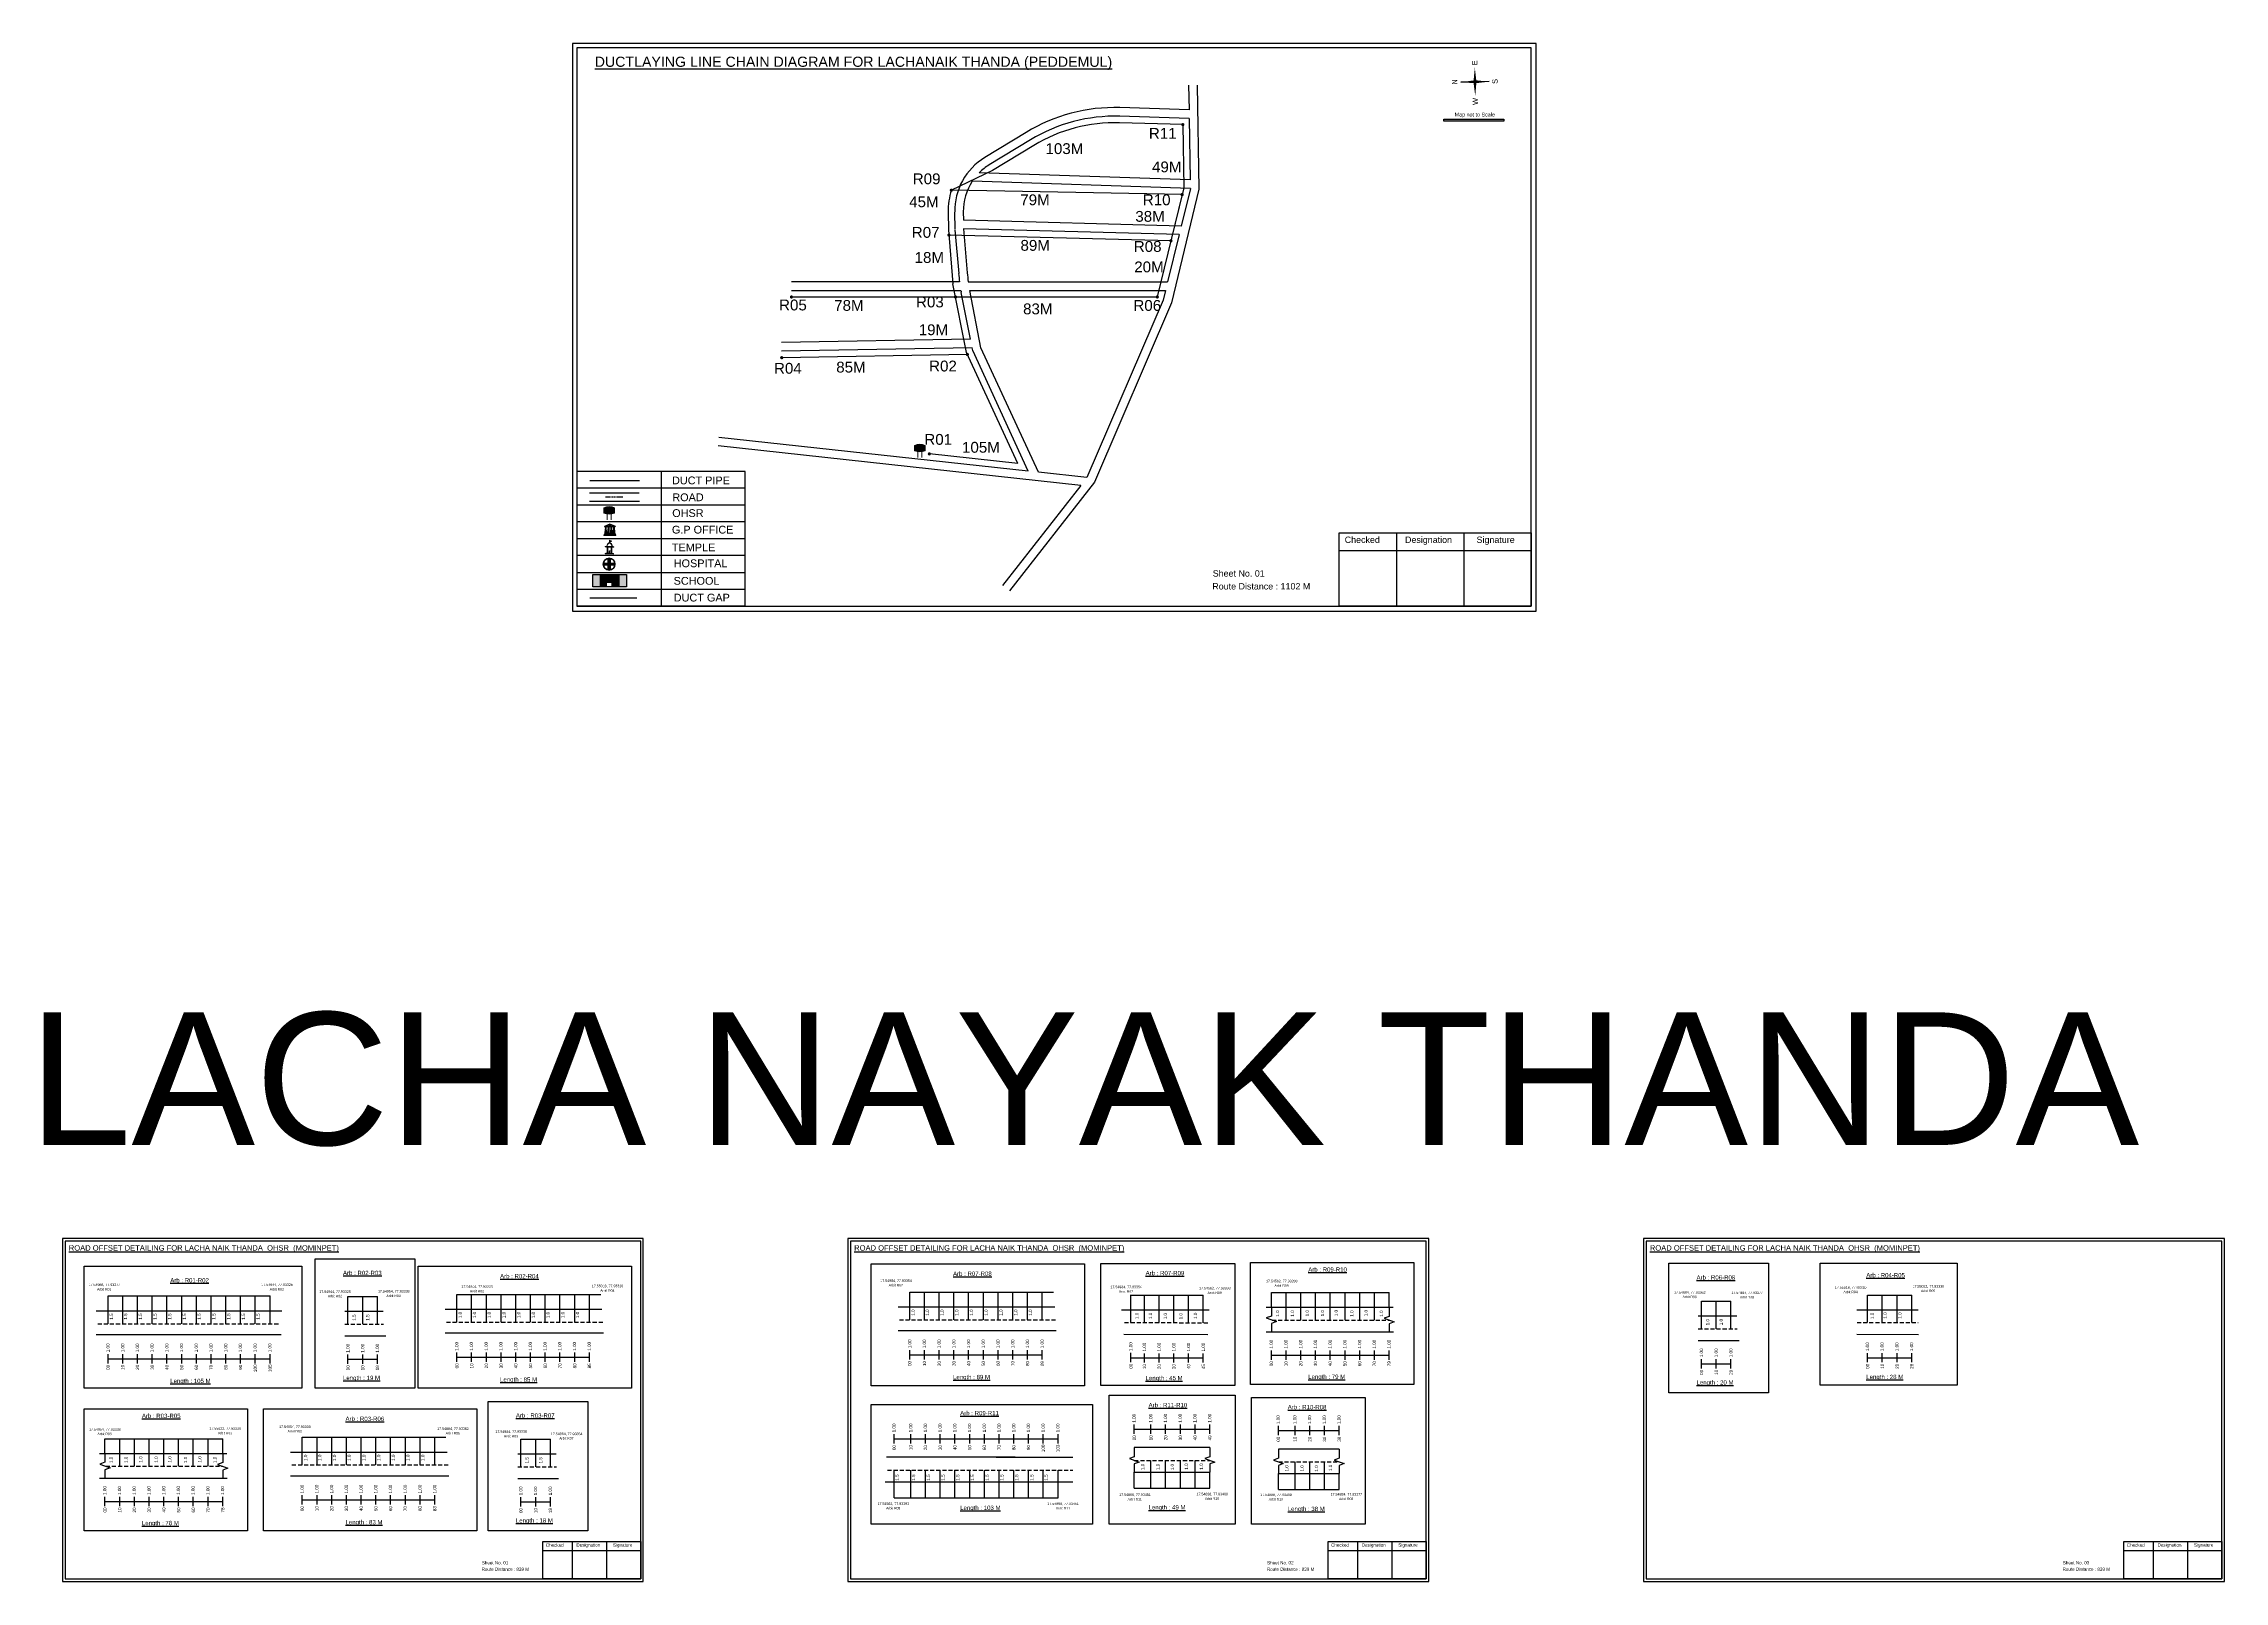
# Model space of a CAD drawing. Header units: inches. Extents: x 38 to 2053, y 11 to 1432.
import ezdxf

# ---------------------------------------------------------------- set-up
doc = ezdxf.new("R2010")
doc.units = ezdxf.units.IN
doc.header["$MEASUREMENT"] = 0
doc.linetypes.add('DASHED2', pattern=[0.375, 0.25, -0.125])
doc.linetypes.add('DASHEDX2', pattern=[1.5, 1, -0.5])
for name, color, linetype in [('LANDMARK', 7, 'Continuous'), ('OHT', 7, 'Continuous'), ('PDF_Geometry', 7, 'Continuous'), ('PDF_Text', 5, 'Continuous'), ('pipe', 5, 'Continuous')]:
    doc.layers.add(name, color=color, linetype=linetype)
doc.styles.add('PDF Arial', font='arial.ttf')
doc.styles.get("Standard").update_dxf_attribs({"font": 'arial.ttf'})

# ---------------------------------------------------------------- blocks, each defined once
blk = doc.blocks.new('OHT')
at = {"linetype": 'Continuous', "lineweight": 0, "true_color": 0x0ffffc}
blk.add_hatch(color=4, dxfattribs=at).paths.add_polyline_path([(0.01, 1), (0, 1, 0.101323), (-0.4, 0.92), (-0.4, 0.52, 0.194075), (0.4, 0.52), (0.4, 0.92, 0.097877)])
at = {"color": 4, "linetype": 'Continuous', "lineweight": 0, "true_color": 0x0ffffc, "flags": 128}
for points in [[(-0.4, 0.52), (-0.4, 0.92)], [(0.4, 0.52), (0.4, 0.92)]]:
    blk.add_lwpolyline(points, dxfattribs=at)
at = {"color": 4, "linetype": 'Continuous', "lineweight": 0, "true_color": 0x0ffffc, "const_width": 0.075, "flags": 128}
for points in [[(-0.15, 0), (-0.15, 0.48)], [(0.15, 0), (0.15, 0.47)]]:
    blk.add_lwpolyline(points, dxfattribs=at)
at = {"color": 4, "linetype": 'Continuous', "lineweight": 0, "true_color": 0x0ffffc}
for centre, radius, start, end in [((0.01, -0.02), 1.02, 67.3109, 113.4711), ((0, 1.51), 1.07, 247.7682, 291.7007)]:
    blk.add_arc(centre, radius, start, end, dxfattribs=at)
blk = doc.blocks.new('Government_Office')
at = {"linetype": 'Continuous', "lineweight": 0, "true_color": 0xff0000}
for points in [[(-0.5, 0.05), (0.5, 0.05), (0.5, 0), (-0.5, 0)], [(-0.45, 0.08), (-0.45, 0.12), (0.45, 0.12), (0.45, 0.08)], [(-0.4, 0.14), (-0.4, 0.18), (0.4, 0.18), (0.4, 0.14)]]:
    blk.add_hatch(color=1, dxfattribs=at).paths.add_polyline_path(points)
h = blk.add_hatch(color=1, dxfattribs=at)
h.paths.add_polyline_path([(0.44, 0.72), (0.45, 0.75), (0, 0.93), (-0.45, 0.75), (-0.44, 0.72)])
h.paths.add_polyline_path([(0.36, 0.75), (-0.36, 0.75), (0, 0.9)], flags=16)
h.paths.add_polyline_path([(0, 0.78, -1), (0, 0.87, -1)], flags=0)
h = blk.add_hatch(color=1, dxfattribs=at)
edge = h.paths.add_edge_path()
edge.add_line((-0.27, 0.2), (-0.3, 0.68))
edge.add_line((-0.3, 0.68), (-0.29, 0.68))
edge.add_arc((-0.28, 0.69), 0.0176, 225.304, 441.5659)
edge.add_line((-0.28, 0.7), (-0.39, 0.7))
edge.add_arc((-0.39, 0.69), 0.0176, 98.4341, 314.696)
edge.add_line((-0.38, 0.68), (-0.37, 0.68))
edge.add_line((-0.37, 0.68), (-0.4, 0.2))
edge.add_line((-0.4, 0.2), (-0.27, 0.2))
h = blk.add_hatch(color=1, dxfattribs=at)
edge = h.paths.add_edge_path()
edge.add_line((-0.05, 0.2), (-0.07, 0.68))
edge.add_line((-0.07, 0.68), (-0.07, 0.68))
edge.add_arc((-0.05, 0.69), 0.0176, 225.304, 441.5659)
edge.add_line((-0.05, 0.7), (-0.17, 0.7))
edge.add_arc((-0.17, 0.69), 0.0176, 98.4341, 314.696)
edge.add_line((-0.16, 0.68), (-0.15, 0.68))
edge.add_line((-0.15, 0.68), (-0.18, 0.2))
edge.add_line((-0.18, 0.2), (-0.05, 0.2))
h = blk.add_hatch(color=1, dxfattribs=at)
edge = h.paths.add_edge_path()
edge.add_arc((0, 0.83), 0.0467, 90, 270)
edge.add_arc((0, 0.83), 0.0467, 270, 450)
h = blk.add_hatch(color=1, dxfattribs=at)
edge = h.paths.add_edge_path()
edge.add_line((0.18, 0.2), (0.15, 0.68))
edge.add_line((0.15, 0.68), (0.16, 0.68))
edge.add_arc((0.17, 0.69), 0.0176, 225.304, 441.5659)
edge.add_line((0.17, 0.7), (0.05, 0.7))
edge.add_arc((0.05, 0.69), 0.0176, 98.4341, 314.696)
edge.add_line((0.07, 0.68), (0.07, 0.68))
edge.add_line((0.07, 0.68), (0.05, 0.2))
edge.add_line((0.05, 0.2), (0.18, 0.2))
h = blk.add_hatch(color=1, dxfattribs=at)
edge = h.paths.add_edge_path()
edge.add_line((0.4, 0.2), (0.37, 0.68))
edge.add_line((0.37, 0.68), (0.38, 0.68))
edge.add_arc((0.39, 0.69), 0.0176, 225.304, 441.5659)
edge.add_line((0.4, 0.7), (0.28, 0.7))
edge.add_arc((0.28, 0.69), 0.0176, 98.4341, 314.696)
edge.add_line((0.29, 0.68), (0.3, 0.68))
edge.add_line((0.3, 0.68), (0.27, 0.2))
edge.add_line((0.27, 0.2), (0.4, 0.2))
at = {"color": 1, "linetype": 'Continuous', "lineweight": 0, "true_color": 0xff0000, "flags": 128}
for points in [[(-0.5, 0.05), (0.5, 0.05), (0.5, 0), (-0.5, 0)], [(-0.45, 0.75), (-0.44, 0.72), (0.44, 0.72), (0.45, 0.75), (0, 0.93)], [(-0.45, 0.08), (-0.45, 0.12), (0.45, 0.12), (0.45, 0.08)], [(-0.4, 0.14), (-0.4, 0.18), (0.4, 0.18), (0.4, 0.14)], [(-0.36, 0.75), (0.36, 0.75), (0, 0.9)]]:
    blk.add_lwpolyline(points, close=True, dxfattribs=at)
for points in [[(-0.27, 0.2), (-0.3, 0.68), (-0.29, 0.68, 1.379694), (-0.28, 0.7), (-0.39, 0.7, 1.379694), (-0.38, 0.68), (-0.37, 0.68), (-0.4, 0.2)], [(-0.05, 0.2), (-0.07, 0.68), (-0.07, 0.68, 1.379694), (-0.05, 0.7), (-0.17, 0.7, 1.379694), (-0.16, 0.68), (-0.15, 0.68), (-0.18, 0.2)], [(0, 0.87, 1), (0, 0.78, 1)], [(0.18, 0.2), (0.15, 0.68), (0.16, 0.68, 1.379694), (0.17, 0.7), (0.05, 0.7, 1.379694), (0.07, 0.68), (0.07, 0.68), (0.05, 0.2)], [(0.4, 0.2), (0.37, 0.68), (0.38, 0.68, 1.379694), (0.4, 0.7), (0.28, 0.7, 1.379694), (0.29, 0.68), (0.3, 0.68), (0.27, 0.2)]]:
    blk.add_lwpolyline(points, format="xyb", close=True, dxfattribs=at)
blk = doc.blocks.new('Temple')
at = {"linetype": 'Continuous', "lineweight": 0, "true_color": 0xff0000}
h = blk.add_hatch(color=1, dxfattribs=at)
edge = h.paths.add_edge_path()
edge.add_line((0.17, 0.49), (0.22, 0.49))
edge.add_line((0.22, 0.49), (0.22, 0.5))
edge.add_line((0.22, 0.5), (0.31, 0.5))
edge.add_line((0.31, 0.5), (0.31, 0.53))
edge.add_line((0.31, 0.53), (0.26, 0.53))
edge.add_line((0.26, 0.53), (0.26, 0.54))
edge.add_line((0.26, 0.54), (0.2, 0.54))
edge.add_spline(control_points=[(0.2, 0.54), (0.2, 0.59), (0.19, 0.64), (0.14, 0.74), (0.09, 0.79), (0.03, 0.8), (0.02, 0.81), (0.01, 0.81)], knot_values=[4.712389, 4.712389, 4.712389, 4.712389, 5.278166, 5.278166, 6.117402, 6.117402, 6.223801, 6.223801, 6.223801, 6.223801], degree=3, periodic=0)
edge.add_line((0.01, 0.81), (0.01, 0.79))
edge.add_line((0.01, 0.79), (-0.01, 0.79))
edge.add_line((-0.01, 0.79), (-0.01, 0.81))
edge.add_spline(control_points=[(-0.01, 0.81), (-0.05, 0.8), (-0.1, 0.78), (-0.17, 0.7), (-0.2, 0.63), (-0.2, 0.55), (-0.2, 0.55), (-0.2, 0.54)], knot_values=[6.343965, 6.343965, 6.343965, 6.343965, 6.956638, 6.956638, 7.795874, 7.795874, 7.853982, 7.853982, 7.853982, 7.853982], degree=3, periodic=0)
edge.add_line((-0.2, 0.54), (-0.26, 0.54))
edge.add_line((-0.26, 0.54), (-0.26, 0.53))
edge.add_line((-0.26, 0.53), (-0.31, 0.53))
edge.add_line((-0.31, 0.53), (-0.31, 0.5))
edge.add_line((-0.31, 0.5), (-0.22, 0.5))
edge.add_line((-0.22, 0.5), (-0.22, 0.49))
edge.add_line((-0.22, 0.49), (-0.17, 0.49))
edge.add_line((-0.17, 0.49), (-0.17, 0.07))
edge.add_arc((-0.2, 0.07), 0.03, -90, 0, ccw=False)
edge.add_line((-0.2, 0.04), (-0.26, 0.04))
edge.add_line((-0.26, 0.04), (-0.26, 0.03))
edge.add_line((-0.26, 0.03), (-0.31, 0.03))
edge.add_line((-0.31, 0.03), (-0.31, 0))
edge.add_line((-0.31, 0), (0.31, 0))
edge.add_line((0.31, 0), (0.31, 0.03))
edge.add_line((0.31, 0.03), (0.26, 0.03))
edge.add_line((0.26, 0.03), (0.26, 0.04))
edge.add_line((0.26, 0.04), (0.2, 0.04))
edge.add_arc((0.2, 0.07), 0.03, 180, 270, ccw=False)
edge.add_line((0.17, 0.07), (0.17, 0.49))
h.paths.add_polyline_path([(0.12, 0.07, -0.414214), (0.1, 0.04), (0.05, 0.04), (0.05, 0.03), (-0.05, 0.03), (-0.05, 0.04), (-0.1, 0.04, -0.414214), (-0.12, 0.07), (-0.12, 0.5), (0.12, 0.5)], flags=16)
edge = h.paths.add_edge_path(flags=16)
edge.add_ellipse((0, 0.54), major_axis=(0, 0.242), ratio=0.722808, start_angle=270, end_angle=450, ccw=False)
edge.add_line((0.17, 0.54), (-0.17, 0.54))
h.paths.add_polyline_path([(0.01, 0.23), (0.01, 0.07), (-0.01, 0.07), (-0.01, 0.23)], flags=0)
at = {"linetype": 'Continuous', "lineweight": 0, "true_color": 0xe66000}
blk.add_hatch(color=32, dxfattribs=at).paths.add_polyline_path([(-0.01, 1), (0.15, 0.93), (0, 0.85)])
at = {"linetype": 'Continuous', "lineweight": 0, "true_color": 0xff0000}
h = blk.add_hatch(color=1, dxfattribs=at)
edge = h.paths.add_edge_path()
edge.add_line((0.01, 0.86), (0, 0.85))
edge.add_line((0, 0.85), (0, 0.93))
edge.add_line((0, 0.93), (-0.01, 0.93))
edge.add_line((-0.01, 0.93), (-0.01, 0.81))
edge.add_spline(control_points=[(-0.01, 0.81), (0, 0.81), (0, 0.81), (0.01, 0.81)], knot_values=[6.223801, 6.223801, 6.223801, 6.223801, 6.343965, 6.343965, 6.343965, 6.343965], degree=3, periodic=0)
edge.add_line((0.01, 0.81), (0.01, 0.86))
h = blk.add_hatch(color=1, dxfattribs=at)
edge = h.paths.add_edge_path()
edge.add_line((0.01, 0.79), (0.01, 0.81))
edge.add_spline(control_points=[(0.01, 0.81), (0, 0.81), (0, 0.81), (-0.01, 0.81)], knot_values=[6.223801, 6.223801, 6.223801, 6.223801, 6.343965, 6.343965, 6.343965, 6.343965], degree=3, periodic=0)
edge.add_line((-0.01, 0.81), (-0.01, 0.79))
edge.add_line((-0.01, 0.79), (0.01, 0.79))
at = {"color": 1, "linetype": 'Continuous', "lineweight": 0, "true_color": 0xff0000, "flags": 128}
blk.add_lwpolyline([(0.2, 0.54), (0.26, 0.54), (0.26, 0.53), (0.31, 0.53), (0.31, 0.5), (0.22, 0.5), (0.22, 0.49), (0.17, 0.49), (0.17, 0.07, 0.414214), (0.2, 0.04), (0.26, 0.04), (0.26, 0.03), (0.31, 0.03), (0.31, 0), (-0.31, 0), (-0.31, 0.03), (-0.26, 0.03), (-0.26, 0.04), (-0.2, 0.04, 0.414214), (-0.17, 0.07), (-0.17, 0.49), (-0.22, 0.49), (-0.22, 0.5), (-0.31, 0.5), (-0.31, 0.53), (-0.26, 0.53), (-0.26, 0.54), (-0.2, 0.54)], format="xyb", dxfattribs=at)
blk.add_lwpolyline([(-0.17, 0.54), (0.17, 0.54)], dxfattribs=at)
blk.add_lwpolyline([(0.12, 0.5), (0.12, 0.07, -0.414214), (0.1, 0.04), (0.05, 0.04), (0.05, 0.03), (-0.05, 0.03), (-0.05, 0.04), (-0.1, 0.04, -0.414214), (-0.12, 0.07), (-0.12, 0.5)], format="xyb", close=True, dxfattribs=at)
at = {"color": 32, "linetype": 'Continuous', "lineweight": 0, "true_color": 0xe66000, "flags": 128}
blk.add_lwpolyline([(-0.01, 1), (0.15, 0.93), (0, 0.85), (-0.01, 1)], dxfattribs=at)
at = {"color": 1, "linetype": 'Continuous', "lineweight": 0, "true_color": 0xff0000, "flags": 128}
for points in [[(0.01, 0.93), (-0.01, 0.93), (-0.01, 0.79), (0.01, 0.79)], [(0.01, 0.23), (-0.01, 0.23), (-0.01, 0.07), (0.01, 0.07)]]:
    blk.add_lwpolyline(points, close=True, dxfattribs=at)
at = {"color": 1, "linetype": 'Continuous', "lineweight": 0, "true_color": 0xff0000}
blk.add_ellipse((0, 0.54), major_axis=(0, 0.242), ratio=0.722808, start_param=4.712389, end_param=7.853982, dxfattribs=at)
blk.add_open_spline([(0.2, 0.54), (0.2, 0.59), (0.19, 0.64), (0.14, 0.74), (0.09, 0.79), (-0.02, 0.82), (-0.08, 0.79), (-0.17, 0.7), (-0.2, 0.63), (-0.2, 0.55), (-0.2, 0.55), (-0.2, 0.54)], degree=3, knots=[4.712389, 4.712389, 4.712389, 4.712389, 5.278166, 5.278166, 6.117402, 6.117402, 6.956638, 6.956638, 7.795874, 7.795874, 7.853982, 7.853982, 7.853982, 7.853982], dxfattribs=at)
blk = doc.blocks.new('*U6')
at = {"color": 0, "linetype": 'DASHEDX2', "transparency": 16777216}
blk.add_line((-8.2, 0), (8, 0), dxfattribs=at)
blk = doc.blocks.new('Hospital')
at = {"linetype": 'Continuous', "lineweight": 0, "true_color": 0x000000}
h = blk.add_hatch(color=18, dxfattribs=at)
h.paths.add_polyline_path([(-0.5, 0, 1), (0.5, 0, 1)])
h.paths.add_polyline_path([(0.45, 0, -1), (-0.45, 0, -1)], flags=16)
at = {"linetype": 'Continuous', "true_color": 0xff0000}
blk.add_hatch(color=1, dxfattribs=at).paths.add_polyline_path([(-0.39, 0.08), (-0.08, 0.08), (-0.08, 0.39), (0.08, 0.39), (0.08, 0.08), (0.39, 0.08), (0.39, -0.08), (0.08, -0.08), (0.08, -0.39), (-0.08, -0.39), (-0.08, -0.08), (-0.39, -0.08)])
at = {"color": 1, "linetype": 'Continuous', "true_color": 0xff0000, "flags": 128}
blk.add_lwpolyline([(-0.39, 0.08), (-0.08, 0.08), (-0.08, 0.39), (0.08, 0.39), (0.08, 0.08), (0.39, 0.08), (0.39, -0.08), (0.08, -0.08), (0.08, -0.39), (-0.08, -0.39), (-0.08, -0.08), (-0.39, -0.08)], close=True, dxfattribs=at)
at = {"color": 18, "linetype": 'Continuous', "lineweight": 0, "true_color": 0x000000}
for radius in [0.5, 0.446]:
    blk.add_circle((0, 0), radius, dxfattribs=at)

msp = doc.modelspace()

# ---------------------------------------------------------------- hatches: boundary and pattern name
at = {"ltscale": 0.5}
h = msp.add_hatch(color=5, dxfattribs=at)
h.dxf.hatch_style = 1
h.paths.add_polyline_path([(1092.1, 1356.9, 1), (1089, 1356.9, 1)])
at = {"true_color": 0x0093dd}
h = msp.add_hatch(color=142, dxfattribs=at)
h.dxf.hatch_style = 1
h.paths.add_polyline_path([(1331.6, 1361.9), (1331.6, 1360), (1387.1, 1360.2), (1387.1, 1362)])
at = {"ltscale": 0.5}
h = msp.add_hatch(color=5, dxfattribs=at)
h.dxf.hatch_style = 1
h.paths.add_polyline_path([(878.3, 1296.3, 1), (875.2, 1296.3, 1)])
h = msp.add_hatch(color=5, dxfattribs=at)
h.dxf.hatch_style = 1
h.paths.add_polyline_path([(1091.5, 1292.2, 1), (1088.3, 1292.2, 1)])
h = msp.add_hatch(color=5, dxfattribs=at)
h.dxf.hatch_style = 1
h.paths.add_polyline_path([(876, 1254.8, 1), (872.9, 1254.8, 1)])
h = msp.add_hatch(color=5, dxfattribs=at)
h.dxf.hatch_style = 1
h.paths.add_polyline_path([(1081.1, 1249.5, 1), (1078, 1249.5, 1)])
h = msp.add_hatch(color=5, dxfattribs=at)
h.dxf.hatch_style = 1
h.paths.add_polyline_path([(730.6, 1197.6, 1), (727.5, 1197.6, 1)])
h = msp.add_hatch(color=5, dxfattribs=at)
h.dxf.hatch_style = 1
h.paths.add_polyline_path([(882.2, 1197.6, 1), (879, 1197.6, 1)])
h = msp.add_hatch(color=5, dxfattribs=at)
h.dxf.hatch_style = 1
h.paths.add_polyline_path([(1068.5, 1197.6, 1), (1065.4, 1197.6, 1)])
h = msp.add_hatch(color=5, dxfattribs=at)
h.dxf.hatch_style = 1
h.paths.add_polyline_path([(721.6, 1141.5, 1), (718.5, 1141.5, 1)])
h = msp.add_hatch(color=5, dxfattribs=at)
h.dxf.hatch_style = 1
h.paths.add_polyline_path([(893.1, 1144.5, 1), (890, 1144.5, 1)])
h = msp.add_hatch(color=5, dxfattribs=at)
h.dxf.hatch_style = 1
h.paths.add_polyline_path([(858, 1052.6, 1), (854.9, 1052.6, 1)])
at = {"true_color": 0xc8c92d}
h = msp.add_hatch(color=52, dxfattribs=at)
h.dxf.hatch_style = 1
h.paths.add_polyline_path([(551.8, 941), (545.6, 941), (545.6, 929.9), (551.8, 929.9)])
h.paths.add_polyline_path([(576.6, 941), (570.4, 941), (570.4, 929.9), (576.6, 929.9)])
at = {"true_color": 0x293189}
h = msp.add_hatch(color=177, dxfattribs=at)
h.dxf.hatch_style = 1
h.paths.add_polyline_path([(570.4, 941), (551.8, 941), (551.8, 929.9), (558.8, 929.9), (558.8, 933.5), (562.6, 933.5), (562.6, 929.9), (570.4, 929.9)])
h.paths.add_polyline_path([(554.4, 938.5), (553, 938.5), (553, 939.7), (554.4, 939.7)], flags=16)
h.paths.add_polyline_path([(567.3, 938.5), (567.3, 939.7), (568.7, 939.7), (568.7, 938.5)], flags=16)

# ---------------------------------------------------------------- linework, layer by layer
for p, q in [((1095.9, 1393.3), (1096.3, 1370.7)), ((1103.9, 1393.5), (1105.5, 1297.1)), ((1373.6, 1396.6), (1347.3, 1396.1)), ((1096.3, 1370.7), (1032.5, 1372.6)), ((1096.4, 1362.7), (1032.2, 1364.6)), ((1096.4, 1362.7), (1097.3, 1306)), ((1096.4, 1362.7), (1096.4, 1362.7)), ((945.7, 1349.7), (907.6, 1326.5)), ((949.9, 1342.8), (911.8, 1319.7)), ((1097.3, 1306), (902.4, 1312.3)), ((1097.5, 1298), (896.1, 1304.5)), ((1105.5, 1297.1), (1080, 1192.3)), ((1097.5, 1298), (1089, 1263.2)), ((879.8, 1276.1), (880, 1260.4)), ((887.8, 1276.2), (887.9, 1268.5)), ((880, 1259.8), (883.5, 1219.2)), ((1089, 1263.2), (887.9, 1268.5)), ((1087.1, 1255.3), (888, 1260.5)), ((888, 1260.5), (891.4, 1219.9)), ((1087.1, 1255.3), (1076.5, 1211.6)), ((1087.1, 1255.3), (1087.1, 1255.3)), ((884.3, 1211.6), (729.1, 1211.6)), ((892.4, 1211.6), (1076.5, 1211.6)), ((729.1, 1203.6), (885.6, 1203.6)), ((894.4, 1158.5), (885.9, 1201.9)), ((893.7, 1203.6), (1074.6, 1203.6)), ((904.1, 1150.7), (893.7, 1203.5)), ((1072.4, 1194.8), (1002, 1030.7)), ((1080, 1192.3), (1008.9, 1026.6)), ((1074.6, 1203.6), (1072.4, 1194.8)), ((894.4, 1158.5), (719.8, 1155.5)), ((896, 1150.6), (719.9, 1147.5)), ((896.5, 1148.2), (896, 1150.6)), ((957.1, 1035.6), (904.1, 1150.7)), ((947.8, 1036.6), (896.5, 1148.2)), ((947.8, 1036.6), (662, 1067.8)), ((996.2, 1023.3), (661.2, 1059.9)), ((530.9, 1036.4), (530.9, 912)), ((608.7, 1036.4), (608.7, 912)), ((1002, 1030.7), (957.1, 1035.6)), ((686.4, 1020.8), (530.9, 1020.8)), ((542.6, 1016.5), (588.4, 1016.5)), ((542.6, 1009), (588.7, 1009)), ((996.2, 1023.3), (924.1, 931)), ((1008.9, 1026.6), (930.4, 926)), ((686.4, 1005.3), (530.9, 1005.3)), ((686.4, 989.7), (530.9, 989.7)), ((686.4, 974.2), (530.9, 974.2)), ((686.4, 958.6), (530.9, 958.6)), ((530.9, 943.1), (686.4, 943.1)), ((530.9, 927.5), (686.4, 927.5)), ((686.4, 912), (530.9, 912)), ((97.8, 248.8), (97.8, 274.4)), ((111.4, 248.8), (111.4, 274.4)), ((125, 248.8), (125, 274.4)), ((138.6, 248.8), (138.6, 274.4)), ((152.2, 248.8), (152.2, 274.4)), ((165.8, 248.8), (165.8, 274.4)), ((179.4, 248.8), (179.4, 274.4)), ((193, 248.8), (193, 274.4)), ((206.6, 248.8), (206.6, 274.4)), ((220.2, 248.8), (220.2, 274.4)), ((233.8, 248.8), (233.8, 274.4)), ((247.4, 248.8), (247.4, 274.4)), ((319.4, 248.4), (319.4, 273.9)), ((333, 248.4), (333, 273.9)), ((346.6, 248.4), (346.6, 273.9)), ((409.1, 262.1), (553.9, 262.1)), ((420, 250.2), (420, 275.7)), ((433.6, 250.2), (433.6, 275.7)), ((447.2, 250.2), (447.2, 275.7)), ((460.8, 250.2), (460.8, 275.7)), ((474.4, 250.2), (474.4, 275.7)), ((488, 250.2), (488, 275.7)), ((501.6, 250.2), (501.6, 275.7)), ((515.2, 250.2), (515.2, 275.7)), ((528.8, 250.2), (528.8, 275.7)), ((542.4, 250.2), (542.4, 275.7)), ((827.5, 264.4), (972.3, 264.4)), ((838.3, 252.5), (838.3, 278)), ((851.9, 252.5), (851.9, 278)), ((865.5, 252.5), (865.5, 278)), ((879.1, 252.5), (879.1, 278)), ((892.7, 252.5), (892.7, 278)), ((906.3, 252.5), (906.3, 278)), ((919.9, 252.5), (919.9, 278)), ((933.5, 252.5), (933.5, 278)), ((947.1, 252.5), (947.1, 278)), ((960.7, 252.5), (960.7, 278)), ((1042.6, 249.9), (1042.6, 275.4)), ((1055.1, 249.8), (1055.1, 275.1)), ((1068.7, 249.8), (1068.7, 275.1)), ((1082.3, 249.8), (1082.3, 275.1)), ((1095.9, 249.6), (1095.9, 275.1)), ((1109.3, 249.6), (1109.5, 275.1)), ((1167.4, 264.1), (1285, 264.1)), ((1172.4, 264.1), (1172.4, 277.7)), ((1186, 252.2), (1186, 277.7)), ((1199.6, 252.2), (1199.6, 277.7)), ((1213.2, 252.2), (1213.2, 277.7)), ((1226.8, 252.2), (1226.8, 277.7)), ((1240.4, 252.2), (1240.4, 277.7)), ((1254, 252.2), (1254, 277.7)), ((1267.6, 252.2), (1267.6, 277.7)), ((1281.2, 264.1), (1281.2, 277.7)), ((1569.7, 244.2), (1569.7, 269.7)), ((1583.3, 244.2), (1583.3, 269.7)), ((1596.9, 244.2), (1596.9, 269.7)), ((1723.1, 249.8), (1723.1, 275.3)), ((1736.7, 249.8), (1736.7, 275.3)), ((1750.3, 249.8), (1750.3, 275.3)), ((1763.9, 249.8), (1763.9, 275.3)), ((86.9, 260.7), (258.2, 260.7)), ((316.4, 260.3), (351.9, 260.3)), ((973.7, 242.2), (827.5, 242.2)), ((1114.8, 261.4), (1033.8, 261.4)), ((1566.7, 256.1), (1602.2, 256.1)), ((1713.3, 261.7), (1769.7, 261.7)), ((257.6, 238.5), (86.9, 238.5)), ((316.4, 237.6), (354.3, 237.6)), ((555.3, 239.9), (409.1, 239.9)), ((1036, 239.2), (1113.8, 238.8)), ((1167.5, 241.4), (1285.3, 241.4)), ((1566.7, 233.4), (1604.6, 233.4)), ((1713.3, 239), (1770, 238.9)), ((94.9, 128.9), (94.9, 142.5)), ((108.5, 117), (108.5, 142.5)), ((122.1, 117), (122.1, 142.5)), ((135.7, 117), (135.7, 142.5)), ((149.3, 117), (149.3, 142.5)), ((162.9, 117), (162.9, 142.5)), ((176.5, 117), (176.5, 142.5)), ((190.1, 117), (190.1, 142.5)), ((203.7, 128.9), (203.7, 142.5)), ((277.2, 118.4), (277.2, 143.9)), ((290.8, 118.4), (290.8, 143.9)), ((304.4, 118.4), (304.4, 143.9)), ((318, 118.4), (318, 143.9)), ((331.6, 118.4), (331.6, 143.9)), ((345.2, 118.4), (345.2, 143.9)), ((358.8, 118.4), (358.8, 143.9)), ((372.4, 118.4), (372.4, 143.9)), ((386, 118.4), (386, 143.9)), ((399.6, 118.4), (399.6, 143.9)), ((479.2, 116.6), (479.2, 142.1)), ((492.8, 116.6), (492.8, 142.1)), ((506.4, 116.6), (506.4, 142.1)), ((89.9, 128.9), (207.5, 128.9)), ((266.3, 130.2), (411.1, 130.2)), ((476.2, 128.4), (511.6, 128.4)), ((935.7, 125.4), (816.8, 125.4)), ((918.2, 125.4), (988.9, 125.4)), ((1115.5, 134.3), (1045.7, 134.3)), ((1061.1, 96.9), (1061.1, 122.4)), ((1074.7, 96.9), (1074.7, 122.4)), ((1088.3, 96.9), (1088.3, 122.4)), ((1101.9, 96.9), (1101.9, 122.4)), ((1235, 133), (1178.8, 133)), ((1194.2, 95.6), (1194.2, 121.1)), ((1207.8, 95.6), (1207.8, 121.1)), ((1221.4, 95.6), (1221.4, 121.1)), ((90, 106.2), (207.8, 106.2)), ((412.5, 108), (266.3, 108)), ((476.2, 105.8), (514, 105.8)), ((815.6, 102.7), (988.9, 102.7)), ((823.9, 87.9), (823.9, 113.5)), ((839.3, 87.9), (839.3, 113.5)), ((852.9, 87.9), (852.9, 113.5)), ((866.5, 87.9), (866.5, 113.5)), ((880.1, 87.9), (880.1, 113.5)), ((893.7, 87.9), (893.7, 113.5)), ((907.3, 87.9), (907.3, 113.5)), ((920.9, 87.9), (920.9, 113.5)), ((934.5, 87.9), (934.5, 113.5)), ((948.1, 87.9), (948.1, 113.5)), ((961.7, 87.9), (961.7, 113.5)), ((975.3, 87.9), (975.3, 113.5)), ((1045.7, 111.6), (1115.5, 111.6)), ((1045.7, 96.9), (1045.7, 111.6)), ((1115.5, 96.9), (1115.5, 111.6)), ((1178.8, 110.3), (1235, 110.3)), ((1178.8, 95.6), (1178.8, 110.3)), ((1235, 95.6), (1235, 110.3))]:
    msp.add_line(p, q)
at = {"color": 1}
msp.add_line((1347.3, 1396.1), (1360.5, 1396.4), dxfattribs=at)
at = {"color": 242, "true_color": 0xcd2027}
for p, q in [((1288, 979.8), (1288, 911.9)), ((1350.2, 979.8), (1350.2, 911.9)), ((1235, 963.4), (1412.2, 963.4))]:
    msp.add_line(p, q, dxfattribs=at)
at = {"color": 5}
for p, q in [((97.8, 274.4), (247.4, 274.4)), ((319.4, 273.9), (346.6, 273.9)), ((420, 275.7), (552.8, 275.7)), ((838.3, 278), (971.1, 278)), ((1042.6, 275.1), (1109.5, 275.1)), ((1172.4, 277.7), (1281.2, 277.7)), ((1569.7, 269.7), (1596.9, 269.7)), ((1723.1, 275.3), (1763.9, 275.3)), ((94.9, 142.5), (203.7, 142.5)), ((277.2, 143.9), (409.9, 143.9)), ((479.2, 142.1), (506.4, 142.1)), ((823.9, 87.9), (975.3, 87.9)), ((1045.7, 96.9), (1115.5, 96.9)), ((1178.8, 95.6), (1235, 95.6))]:
    msp.add_line(p, q, dxfattribs=at)
at = {"linetype": 'DASHED2', "ltscale": 15}
for p, q in [((88.2, 248.8), (255.8, 248.8)), ((316.4, 248.4), (352.3, 248.4)), ((410.4, 250.2), (554.8, 250.2)), ((828.7, 252.5), (973.1, 252.5)), ((1036.7, 250), (1115, 249.6)), ((1173.1, 252.2), (1281.2, 252.2)), ((1566.7, 244.2), (1602.6, 244.2)), ((1713.4, 249.8), (1769.7, 249.8)), ((1045.7, 122.4), (1115.5, 122.4)), ((1178.8, 121.1), (1235, 121.1)), ((95.7, 117), (203.7, 117)), ((267.6, 118.4), (411.9, 118.4)), ((476.2, 116.6), (512.1, 116.6)), ((817.8, 113.5), (988.9, 113.5))]:
    msp.add_line(p, q, dxfattribs=at)
at = {"color": 217, "true_color": 0x93278f}
for p, q in [((420, 213.5), (420, 222.1)), ((433.6, 213.5), (433.6, 222.1)), ((447.2, 213.5), (447.2, 222.1)), ((460.8, 213.5), (460.8, 222.1)), ((474.4, 213.5), (474.4, 222.1)), ((488, 213.5), (488, 222.1)), ((501.6, 213.5), (501.6, 222.1)), ((515.2, 213.5), (515.2, 222.1)), ((528.8, 213.5), (528.8, 222.1)), ((542.4, 213.5), (542.4, 222.1)), ((838.3, 215.8), (838.3, 224.3)), ((851.9, 215.8), (851.9, 224.3)), ((865.5, 215.8), (865.5, 224.3)), ((879.1, 215.8), (879.1, 224.3)), ((892.7, 215.8), (892.7, 224.3)), ((906.3, 215.8), (906.3, 224.3)), ((919.9, 215.8), (919.9, 224.3)), ((933.5, 215.8), (933.5, 224.3)), ((947.1, 215.8), (947.1, 224.3)), ((960.7, 215.8), (960.7, 224.3)), ((1042.6, 213.2), (1042.6, 221.8)), ((1172.4, 215.5), (1172.4, 224)), ((1186, 215.5), (1186, 224)), ((1199.6, 215.5), (1199.6, 224)), ((1213.2, 215.5), (1213.2, 224)), ((1226.8, 215.5), (1226.8, 224)), ((1240.4, 215.5), (1240.4, 224)), ((1254, 215.5), (1254, 224)), ((1267.6, 215.5), (1267.6, 224)), ((1281.2, 215.5), (1281.2, 224)), ((1723.1, 213.1), (1723.1, 221.7)), ((1736.7, 213.1), (1736.7, 221.7)), ((1750.3, 213.1), (1750.3, 221.7)), ((1763.9, 213.1), (1763.9, 221.7)), ((97.8, 212.1), (97.8, 220.7)), ((97.8, 216.4), (247.4, 216.4)), ((111.4, 212.1), (111.4, 220.7)), ((125, 212.1), (125, 220.7)), ((138.6, 212.1), (138.6, 220.7)), ((152.2, 212.1), (152.2, 220.7)), ((165.8, 212.1), (165.8, 220.7)), ((179.4, 212.1), (179.4, 220.7)), ((193, 212.1), (193, 220.7)), ((206.6, 212.1), (206.6, 220.7)), ((220.2, 212.1), (220.2, 220.7)), ((233.8, 212.1), (233.8, 220.7)), ((247.4, 212.1), (247.4, 220.7)), ((319.4, 211.7), (319.4, 220.3)), ((319.4, 216), (346.6, 216)), ((333, 211.7), (333, 220.3)), ((346.6, 211.7), (346.6, 220.3)), ((420, 217.8), (542.4, 217.8)), ((838.3, 220), (960.7, 220.1)), ((1042.6, 217.1), (1109.5, 217.1)), ((1055.1, 212.9), (1055.1, 221.4)), ((1068.7, 212.9), (1068.7, 221.4)), ((1082.3, 212.9), (1082.3, 221.4)), ((1095.9, 212.9), (1095.9, 221.4)), ((1109.5, 212.9), (1109.5, 221.4)), ((1172.4, 219.8), (1281.2, 219.8)), ((1569.7, 207.5), (1569.7, 216)), ((1569.7, 211.7), (1596.9, 211.7)), ((1583.3, 207.5), (1583.3, 216)), ((1596.9, 207.5), (1596.9, 216)), ((1723.1, 217.4), (1763.9, 217.4)), ((823.9, 138.1), (823.9, 146.6)), ((823.9, 142.3), (975.3, 142.3)), ((839.3, 138.1), (839.3, 146.6)), ((852.9, 138.1), (852.9, 146.6)), ((866.5, 138.1), (866.5, 146.6)), ((880.1, 138.1), (880.1, 146.6)), ((893.7, 138.1), (893.7, 146.6)), ((907.3, 138.1), (907.3, 146.6)), ((920.9, 138.1), (920.9, 146.6)), ((934.5, 138.1), (934.5, 146.6)), ((948.1, 138.1), (948.1, 146.6)), ((961.7, 138.1), (961.7, 146.6)), ((975.3, 138.1), (975.3, 146.6)), ((1045.7, 147), (1045.7, 155.6)), ((1045.7, 151.3), (1115.5, 151.3)), ((1061.1, 147), (1061.1, 155.6)), ((1074.7, 147), (1074.7, 155.6)), ((1088.3, 147), (1088.3, 155.6)), ((1101.9, 147), (1101.9, 155.6)), ((1115.5, 147), (1115.5, 155.6)), ((1178.8, 145.7), (1178.8, 154.3)), ((1178.8, 150), (1235, 150)), ((1194.2, 145.7), (1194.2, 154.3)), ((1207.8, 145.7), (1207.8, 154.3)), ((1221.4, 145.7), (1221.4, 154.3)), ((1235, 145.7), (1235, 154.3)), ((94.9, 80.3), (94.9, 88.9)), ((94.9, 84.6), (203.7, 84.6)), ((108.5, 80.3), (108.5, 88.9)), ((122.1, 80.3), (122.1, 88.9)), ((135.7, 80.3), (135.7, 88.9)), ((149.3, 80.3), (149.3, 88.9)), ((162.9, 80.3), (162.9, 88.9)), ((176.5, 80.3), (176.5, 88.9)), ((190.1, 80.3), (190.1, 88.9)), ((203.7, 80.3), (203.7, 88.9)), ((277.2, 81.7), (277.2, 90.2)), ((277.2, 85.9), (399.6, 85.9)), ((290.8, 81.7), (290.8, 90.2)), ((304.4, 81.7), (304.4, 90.2)), ((318, 81.7), (318, 90.2)), ((331.6, 81.7), (331.6, 90.2)), ((345.2, 81.7), (345.2, 90.2)), ((358.8, 81.7), (358.8, 90.2)), ((372.4, 81.7), (372.4, 90.2)), ((386, 81.7), (386, 90.2)), ((399.6, 81.7), (399.6, 90.2)), ((479.2, 79.9), (479.2, 88.4)), ((479.2, 84.1), (506.4, 84.1)), ((492.8, 79.9), (492.8, 88.4)), ((506.4, 79.9), (506.4, 88.4))]:
    msp.add_line(p, q, dxfattribs=at)
for points in [[(526.8, 1431.8), (526.8, 907.3), (1416.9, 907.3), (1416.9, 1431.8)], [(530.9, 1427.8), (530.9, 912), (1412.2, 912), (1412.2, 1427.8)], [(576.7, 941), (576.7, 929.9), (545.6, 929.9), (545.6, 941)], [(554.4, 939.7), (554.4, 938.5), (553, 938.5), (553, 939.7)], [(567.3, 938.5), (567.3, 939.7), (568.7, 939.7), (568.7, 938.5)], [(289.2, 308.8), (381.2, 308.8), (381.2, 189.2), (289.2, 189.2)], [(802.6, 304.1), (999.6, 304.1), (999.6, 191.5), (802.6, 191.5)], [(1014.9, 304.4), (1138.7, 304.4), (1138.7, 191.8), (1014.9, 191.8)], [(1153.1, 305.2), (1304, 305.2), (1304, 192.5), (1153.1, 192.5)], [(1539.5, 304.6), (1631.5, 304.6), (1631.5, 184.9), (1539.5, 184.9)], [(1679.2, 304.7), (1806, 304.7), (1806, 192), (1679.2, 192)], [(75.7, 301.9), (276.9, 301.9), (276.9, 189.2), (75.7, 189.2)], [(384.2, 301.9), (581.3, 301.9), (581.3, 189.2), (384.2, 189.2)], [(1022.6, 182.7), (1139, 182.7), (1139, 63.5), (1022.6, 63.5)], [(75.7, 170), (226.5, 170), (226.5, 57.3), (75.7, 57.3)], [(241.4, 170), (438.5, 170), (438.5, 57.3), (241.4, 57.3)], [(449, 176.9), (540.9, 176.9), (540.9, 57.3), (449, 57.3)], [(802.6, 174), (1007.1, 174), (1007.1, 63.5), (802.6, 63.5)], [(1153.9, 180.5), (1259.1, 180.5), (1259.1, 63.5), (1153.9, 63.5)]]:
    msp.add_lwpolyline(points, close=True)
at = {"color": 142, "true_color": 0x0093dd}
msp.add_lwpolyline([(1387.1, 1360.2), (1331.6, 1360), (1331.6, 1361.9), (1387.1, 1362), (1387.1, 1360.2)], dxfattribs=at)
for points in [[(686.4, 912), (686.4, 1036.4), (530.9, 1036.4)], [(557.4, 929.9), (557.4, 934), (564, 934), (564, 929.9)]]:
    msp.add_lwpolyline(points)
at = {"color": 242, "true_color": 0xcd2027}
msp.add_lwpolyline([(1412.2, 911.9), (1235, 911.9), (1235, 979.8), (1412.2, 979.8)], close=True, dxfattribs=at)
at = {"linetype": 'Continuous'}
for points in [[(1172.4, 264.3), (1172.4, 255.9), (1167.6, 254.2), (1177.1, 250.7), (1172.4, 249), (1172.4, 241.7)], [(1281.2, 264.1), (1281.2, 255.6), (1276.4, 253.9), (1285.9, 250.5), (1281.2, 248.7), (1281.2, 241.4)], [(94.9, 129.2), (94.9, 120.7), (90.1, 119), (99.6, 115.6), (94.9, 113.8), (94.9, 106.5)], [(203.7, 128.9), (203.7, 120.4), (199, 118.7), (208.4, 115.3), (203.7, 113.5), (203.7, 106.2)], [(1045.7, 134.3), (1045.7, 125.7), (1041.2, 124.1), (1050.2, 120.8), (1045.7, 119.2), (1045.7, 111.6)], [(1115.5, 134.3), (1115.5, 125.7), (1111, 124.1), (1120, 120.8), (1115.5, 119.2), (1115.5, 111.6)], [(1178.8, 133), (1178.8, 124.4), (1174.3, 122.7), (1183.3, 119.5), (1178.8, 117.8), (1178.8, 110.3)], [(1235, 133), (1235, 124.4), (1230.5, 122.7), (1239.5, 119.5), (1235, 117.8), (1235, 110.3)], [(1235, 133), (1235, 124.4), (1230.5, 122.7), (1239.5, 119.5), (1235, 117.8), (1235, 110.3)]]:
    msp.add_lwpolyline(points, dxfattribs=at)
for centre, radius, start, end in [((1027.8, 1214.7), 158, 88.2966, 121.3005), ((1027.8, 1214.7), 150, 88.2966, 121.3005), ((937.8, 1277), 58, 121.3005, 180.8316), ((937.8, 1277), 50, 121.3005, 134.9624), ((937.8, 1277), 50, 146.5199, 180.8316), ((1040.9, 1232.5), 158, 184.8067, 187.5818), ((1040.9, 1232.5), 150, 184.8067, 187.9888), ((1040.9, 1232.5), 158, 190.5198, 191.1462), ((1040.9, 1232.5), 150, 191.0877, 191.1462)]:
    msp.add_arc(centre, radius, start, end)
at = {"color": 1}
msp.add_solid([(1360.5, 1395.1), (1360.5, 1397.9), (1347.3, 1396.1)], dxfattribs=at)
for points in [[(1361.8, 1396.4), (1359, 1396.3), (1360.3, 1409.5)], [(1361.8, 1396.4), (1359, 1396.3), (1360.7, 1383.2)], [(1360.5, 1395.1), (1360.5, 1397.9), (1373.6, 1396.6)]]:
    msp.add_solid(points)
at = {"layer": 'OHT', "color": 5}
msp.add_line((542.7, 1027.9), (588.6, 1027.9), dxfattribs=at)
at = {"layer": 'OHT', "color": 1}
msp.add_line((542.7, 919.7), (586.3, 919.7), dxfattribs=at)
at = {"layer": 'PDF_Geometry'}
for points in [[(55.7, 327.4), (55.7, 10.6), (592.2, 10.6), (592.2, 327.4)], [(58.1, 325), (58.1, 13.1), (589.8, 13.1), (589.8, 325)], [(781.2, 327.4), (781.2, 10.6), (1317.7, 10.6), (1317.7, 327.4)], [(783.5, 325), (783.5, 13.1), (1315.3, 13.1), (1315.3, 325)], [(1516.2, 327.4), (1516.2, 10.6), (2052.7, 10.6), (2052.7, 327.4)], [(1518.5, 325), (1518.5, 13.1), (2050.3, 13.1), (2050.3, 325)]]:
    msp.add_lwpolyline(points, close=True, dxfattribs=at)
at = {"layer": 'PDF_Geometry', "color": 242, "true_color": 0xcc1f26}
for points in [[(589.8, 13), (499.5, 13), (499.5, 47.6), (589.8, 47.6)], [(1315.3, 13), (1224.9, 13), (1224.9, 47.6), (1315.3, 47.6)], [(2050.3, 13), (1959.9, 13), (1959.9, 47.6), (2050.3, 47.6)]]:
    msp.add_lwpolyline(points, close=True, dxfattribs=at)
for points in [[(526.4, 47.6), (526.4, 13)], [(558.2, 47.6), (558.2, 13)], [(1251.9, 47.6), (1251.9, 13)], [(1283.6, 47.6), (1283.6, 13)], [(1986.9, 47.6), (1986.9, 13)], [(2018.6, 47.6), (2018.6, 13)], [(499.5, 39.2), (589.8, 39.2)], [(1224.9, 39.2), (1315.3, 39.2)], [(1959.9, 39.2), (2050.3, 39.2)]]:
    msp.add_lwpolyline(points, dxfattribs=at)
at = {"layer": 'pipe'}
for p, q in [((1090.5, 1356.9), (1032.1, 1358.6)), ((1090.5, 1356.9), (1091.5, 1298.6)), ((953, 1337.7), (914.9, 1314.6)), ((914.9, 1314.6), (876.8, 1296.3)), ((1089.9, 1292.2), (876.8, 1296.3)), ((1089.9, 1292.2), (1066.9, 1197.6)), ((1091.5, 1298.6), (1083.2, 1264.7)), ((873.8, 1276), (874, 1259.8)), ((874, 1259.8), (878.2, 1209.7)), ((1079.5, 1249.5), (874.4, 1254.8)), ((890.7, 1146.4), (878.2, 1209.7)), ((729.1, 1197.6), (1066.9, 1197.6)), ((891.6, 1144.5), (720, 1141.5)), ((938, 1043.7), (890.7, 1146.4)), ((938, 1043.7), (856.4, 1052.6))]:
    msp.add_line(p, q, dxfattribs=at)
for centre, radius, start, end in [((1027.8, 1214.7), 144, 88.2966, 121.3005), ((937.8, 1277), 64, 162.3828, 180.8316)]:
    msp.add_arc(centre, radius, start, end, dxfattribs=at)

# ---------------------------------------------------------------- block references
at = {"linetype": 'DASHEDX2'}
msp.add_blockref('*U6', (565.6, 1012.8), dxfattribs=at)
at = {"layer": 'LANDMARK'}
for name, p, xscale, yscale, zscale in [('Government_Office', (561.3, 977.3), 11.32114773247135, 11.32114773247135, 11.32114773247135), ('Hospital', (560.6, 950.7), 11.41772014427468, 11.41772014427468, 11.41772014427468)]:
    msp.add_blockref(name, p, dxfattribs=dict(at, xscale=xscale, yscale=yscale, zscale=zscale))
at = {"layer": 'LANDMARK', "xscale": 12.62452535729322, "yscale": 12.62452535729322, "zscale": 12.62452535729322, "rotation": 358.3713438591284}
msp.add_blockref('Temple', (560.8, 960.2), dxfattribs=at)
at = {"layer": 'OHT', "xscale": 12.45189723782068, "yscale": 12.45189723782068, "zscale": 12.45189723782068}
for p in [(847.6, 1049), (560.7, 991.4)]:
    msp.add_blockref('OHT', p, dxfattribs=at)

# ---------------------------------------------------------------- texts
at = {"color": 242, "true_color": 0xcd2027}
for s, height, p in [('%%UDUCTLAYING LINE CHAIN DIAGRAM FOR LACHANAIK THANDA (PEDDEMUL)', 9.375, (547.3, 1410.3)), ('%%UROAD OFFSET DETAILING FOR LACHA NAIK THANDA  OHSR  (MOMINPET)', 5, (61.5, 316.3)), ('%%UROAD OFFSET DETAILING FOR LACHA NAIK THANDA  OHSR  (MOMINPET)', 5, (787, 316.3)), ('%%UROAD OFFSET DETAILING FOR LACHA NAIK THANDA  OHSR  (MOMINPET)', 5, (1522, 316.3)), ('%%UArb : R01-R02', 4, (155.2, 286.9)), ('%%UArb : R02-R03', 4, (314.8, 293.7)), ('%%UArb : R02-R04', 4, (459.9, 290.7)), ('%%UArb : R07-R08', 4, (878.3, 293)), ('%%UArb : R07-R09', 4, (1056.2, 293.6)), ('%%UArb : R09-R10', 4, (1206.4, 296.8)), ('%%UArb : R06-R08', 4, (1565.1, 289.5)), ('%%UArb : R04-R05', 4, (1721.9, 291.6)), ('%%ULength : 89 M', 4, (878.3, 197.5)), ('%%ULength : 79 M', 4, (1206.4, 197.8)), ('%%ULength : 28 M', 4, (1721.9, 197.6)), ('%%ULength : 105 M', 4, (155.2, 193.9)), ('%%ULength : 19 M', 4, (314.8, 196.7)), ('%%ULength : 85 M', 4, (459.9, 195.2)), ('%%ULength : 45 M', 4, (1056.2, 196.6)), ('%%ULength : 20 M', 4, (1565.1, 192.5)), ('%%UArb : R03-R05', 4, (129, 161.6)), ('%%UArb : R03-R06', 4, (317.1, 158.9)), ('%%UArb : R03-R07', 4, (474.5, 161.9)), ('%%UArb : R09-R11', 4, (884.9, 164.2)), ('%%UArb : R11-R10', 4, (1058.9, 171.6)), ('%%UArb : R10-R08', 4, (1187.5, 169.7)), ('%%ULength : 103 M', 4, (884.9, 76.7)), ('%%ULength : 49 M', 4, (1058.9, 77.1)), ('%%ULength : 78 M', 4, (129, 62.6)), ('%%ULength : 83 M', 4, (317.1, 63.4)), ('%%ULength : 18 M', 4, (474.5, 64.9)), ('%%ULength : 38 M', 4, (1187.5, 75.7))]:
    msp.add_text(s, height=height, dxfattribs=at).set_placement(p)
for s, height, rotation, p in [('E', 4.95, 91.0063, (1362.7, 1411.7)), ('N', 4.95, 91.0063, (1344.1, 1393.8)), ('S', 4.95, 91.0063, (1381.4, 1394.6)), ('W', 4.95, 91.0063, (1363.3, 1375.1)), ('1.5', 3, 90, (102.3, 252.5)), ('1.5', 3, 90, (115.4, 252.5)), ('1.5', 3, 90, (129, 252.5)), ('1.5', 3, 90, (142.6, 252.5)), ('1.5', 3, 90, (156.2, 252.5)), ('1.5', 3, 90, (169.8, 252.5)), ('1.5', 3, 90, (183.4, 252.5)), ('1.5', 3, 90, (197, 252.5)), ('1.5', 3, 90, (210.6, 252.5)), ('1.5', 3, 90, (224.2, 252.5)), ('1.5', 3, 90, (237.8, 252.5)), ('1.5', 3, 90, (326.5, 251.5)), ('1.5', 3, 90, (339.1, 251.6)), ('1.0', 3, 90, (424.5, 253.9)), ('1.0', 3, 90, (437.7, 253.9)), ('1.0', 3, 90, (451.3, 253.9)), ('1.0', 3, 90, (464.9, 253.9)), ('1.0', 3, 90, (478.5, 253.9)), ('1.0', 3, 90, (492.1, 253.9)), ('1.0', 3, 90, (505.7, 253.9)), ('1.0', 3, 90, (519.3, 253.9)), ('1.0', 3, 90, (532.9, 253.9)), ('1.0', 3, 90, (842.9, 256.1)), ('1.0', 3, 90, (856, 256.1)), ('1.0', 3, 90, (869.6, 256.1)), ('1.0', 3, 90, (883.2, 256.1)), ('1.0', 3, 90, (896.8, 256.1)), ('1.0', 3, 90, (910.4, 256.1)), ('1.0', 3, 90, (924, 256.1)), ('1.0', 3, 90, (937.6, 256.1)), ('1.0', 3, 90, (951.2, 256.1)), ('1.0', 3, 90, (1049.6, 253.1)), ('1.0', 3, 90, (1062.1, 253.1)), ('1.0', 3, 90, (1075.9, 252.9)), ('1.0', 3, 90, (1090.2, 252.8)), ('1.0', 3, 90, (1103.7, 253.2)), ('1.0', 3, 90, (1179.5, 255.2)), ('1.0', 3, 90, (1193.3, 255.3)), ('1.0', 3, 90, (1206.9, 255.6)), ('1.0', 3, 90, (1221.1, 255.6)), ('1.0', 3, 90, (1233.7, 255.7)), ('1.0', 3, 90, (1248.2, 255.3)), ('1.0', 3, 90, (1261.3, 255.7)), ('1.0', 3, 90, (1275.5, 255.2)), ('1.0', 3, 90, (1576.8, 247.3)), ('1.0', 3, 90, (1589.4, 247.4)), ('1.0', 3, 90, (1728.8, 253.1)), ('1.0', 3, 90, (1740.8, 253.5)), ('1.0', 3, 90, (1754.4, 253.5)), ('1.0', 3, 90, (102, 120)), ('1.0', 3, 90, (115.8, 120.1)), ('1.0', 3, 90, (129.4, 120.4)), ('1.0', 3, 90, (143.7, 120.4)), ('1.0', 3, 90, (156.2, 120.5)), ('1.0', 3, 90, (170.8, 120.1)), ('1.0', 3, 90, (183.9, 120.5)), ('1.0', 3, 90, (198, 120)), ('1.0', 3, 90, (281.7, 122)), ('1.0', 3, 90, (294.8, 122)), ('1.0', 3, 90, (308.4, 122)), ('1.0', 3, 90, (322, 122)), ('1.0', 3, 90, (335.6, 122)), ('1.0', 3, 90, (349.2, 122)), ('1.0', 3, 90, (362.8, 122)), ('1.0', 3, 90, (376.4, 122)), ('1.0', 3, 90, (390, 122)), ('1.5', 3, 90, (486.2, 119.7)), ('1.5', 3, 90, (498.8, 119.7)), ('1.5', 3, 90, (828.1, 103.7)), ('1.5', 3, 90, (843.3, 103.7)), ('1.5', 3, 90, (856.9, 103.7)), ('1.5', 3, 90, (870.5, 103.7)), ('1.5', 3, 90, (884.1, 103.7)), ('1.5', 3, 90, (897.7, 103.7)), ('1.5', 3, 90, (911.3, 103.7)), ('1.5', 3, 90, (924.9, 103.7)), ('1.5', 3, 90, (938.5, 103.7)), ('1.5', 3, 90, (952.6, 103.7)), ('1.5', 3, 90, (965.7, 103.7)), ('1.0', 3, 90, (1054.9, 113.5)), ('1.0', 3, 90, (1069.1, 113.5)), ('1.0', 3, 90, (1082.4, 113.4)), ('1.0', 3, 90, (1095.3, 113.9)), ('1.0', 3, 90, (1109.1, 113.9)), ('1.0', 3, 90, (1188, 112.2)), ('1.0', 3, 90, (1202.2, 112.2)), ('1.0', 3, 90, (1215.5, 112.1)), ('1.0', 3, 90, (1228.4, 112.6))]:
    msp.add_text(s, height=height, rotation=rotation).set_placement(p)
for s, height, p in [('R11', 10, (1059.2, 1343.8)), ('Map not to Scale', 3.542, (1341.7, 1364.4)), ('103M', 10, (963.7, 1329.7)), ('R09', 10, (841.1, 1301.8)), ('49M', 10, (1062.1, 1312.8)), ('45M', 10, (837.8, 1280.6)), ('79M', 10, (940.4, 1282.4)), ('R10', 10, (1053.6, 1282.4)), ('38M', 10, (1046.7, 1267.1)), ('R07', 10, (840.2, 1252.3)), ('89M', 10, (940.6, 1240.3)), ('R08', 10, (1045.3, 1239.3)), ('18M', 10, (842.8, 1229.1)), ('20M', 10, (1045.7, 1220.4)), ('R05', 10, (717.6, 1185.2)), ('78M', 10, (768.5, 1184.8)), ('R03', 10, (844.1, 1188)), ('83M', 10, (943, 1181.6)), ('R06', 10, (1044.9, 1184.8)), ('19M', 10, (846.6, 1162.3)), ('R04', 10, (712.9, 1126.7)), ('85M', 10, (770.4, 1127.8)), ('R02', 10, (856.2, 1128.8)), ('R01', 10, (851.8, 1061)), ('105M', 10, (886.6, 1053.7)), ('DUCT PIPE', 7.18, (618.7, 1024.5)), ('ROAD ', 7.18, (619, 1008.9)), ('OHSR', 7.18, (618.9, 994.3)), ('TEMPLE', 7.18, (618.6, 962.6)), ('G.P OFFICE', 7.18, (618.6, 979)), ('Checked', 5.89, (1240.1, 970.3)), ('Designation', 5.886, (1295.8, 970.3)), ('Signature', 5.89, (1361.9, 970.3)), ('HOSPITAL', 7.18, (620.3, 947.9)), ('SCHOOL', 7.18, (620.2, 931.7)), ('Route Distance : 1102 M', 5.886, (1117.8, 927.3)), ('Sheet No. 01', 5.886, (1118.2, 939.2)), ('DUCT GAP', 7.18, (620.3, 916.2)), ('LACHA NAYAK THANDA', 122.535, (24.2, 414)), ('Sheet No. 01', 3, (443, 26.4)), ('Route Distance : 839 M', 3, (442.8, 20.4)), ('Sheet No. 02', 3, (1168.4, 26.4)), ('Route Distance : 839 M', 3, (1168.2, 20.4)), ('Sheet No. 03', 3, (1903.4, 26.4)), ('Route Distance : 839 M', 3, (1903.2, 20.4))]:
    msp.add_text(s, height=height).set_placement(p)
at = {"color": 5}
for s, height, p in [('17.54986, 77.93277', 2.34, (79.8, 283.6)), ('17.54944, 77.93325', 2.34, (239.3, 283.6)), ('17.54944, 77.93325', 2.34, (424.2, 282)), ('17.55018, 77.93310', 2.34, (544.6, 282.5)), ('17.54984, 77.93354', 2.34, (811.1, 287.4)), ('Arbit R07', 2.25, (818.9, 283.3)), ('17.54984, 77.93354', 2.34, (1023.7, 281.6)), ('17.54562, 77.93393', 2.34, (1105.6, 280.5)), ('17.54562, 77.93393', 2.34, (1167.4, 287)), ('Arbit R09', 2.25, (1175.2, 282.9)), ('17.55018, 77.93310', 2.34, (1692.9, 281.1)), ('17.55022, 77.93330', 2.34, (1764.7, 282.2)), ('Arbit R01', 2.25, (87.6, 279.4)), ('Arbit R02', 2.25, (247.1, 279.4)), ('17.54944, 77.93325', 2.34, (292.9, 277.3)), ('Arbit R02', 2.25, (300.8, 273.2)), ('17.54954, 77.93338', 2.34, (347.1, 277.6)), ('Arbit R03', 2.25, (354.9, 273.5)), ('Arbit R02', 2.25, (432, 277.8)), ('Arbit R04', 2.25, (552.4, 278.3)), ('Arbit R07', 2.25, (1031.5, 277.4)), ('Arbit R09', 2.25, (1113.4, 276.3)), ('17.54884, 77.93362', 2.34, (1544.3, 276.5)), ('Arbit R06', 2.25, (1552.2, 272.4)), ('17.54884, 77.93377', 2.34, (1597.3, 276.2)), ('Arbit R08', 2.25, (1605.2, 272.1)), ('Arbit R04', 2.25, (1700.8, 277)), ('Arbit R05', 2.25, (1772.5, 278)), ('17.54954, 77.93338', 2.34, (80.2, 149.9)), ('Arbit R03', 2.25, (88, 145.8)), ('17.55022, 77.93330', 2.34, (191.4, 150.8)), ('Arbit R05', 2.25, (199.3, 146.6)), ('17.54954, 77.93338', 2.34, (255.8, 152.4)), ('Arbit R03', 2.25, (263.6, 148.3)), ('17.54884, 77.93362', 2.34, (401.8, 150.6)), ('Arbit R06', 2.25, (409.6, 146.5)), ('17.54954, 77.93338', 2.34, (455.6, 147.9)), ('Arbit R03', 2.25, (463.4, 143.8)), ('17.54984, 77.93354', 2.34, (506.8, 145.8)), ('Arbit R07', 2.25, (514.6, 141.7)), ('17.54562, 77.93393', 2.34, (808.6, 81.3)), ('17.54896, 77.93451', 2.34, (965.4, 81.2)), ('17.54896, 77.93451', 2.34, (1031.8, 89.6)), ('Arbit R11', 2.25, (1039.6, 85.4)), ('17.54888, 77.93409', 2.34, (1103.2, 90.2)), ('Arbit R10', 2.25, (1111, 86)), ('17.54888, 77.93409', 2.34, (1162.1, 89.5)), ('Arbit R10', 2.25, (1169.9, 85.4)), ('17.54884, 77.93377', 2.34, (1227.1, 89.9)), ('Arbit R08', 2.25, (1234.9, 85.8)), ('Arbit R09', 2.25, (816.5, 77.2)), ('Arbit R11', 2.25, (973.3, 77.1))]:
    msp.add_text(s, height=height, dxfattribs=at).set_placement(p)
at = {"color": 217, "true_color": 0x93278f}
for s, p in [('1.00', (99.1, 222.4)), ('1.00', (112.7, 222.4)), ('1.00', (126.3, 222.4)), ('1.00', (139.9, 222.4)), ('1.00', (153.5, 222.4)), ('1.00', (167.1, 222.4)), ('1.00', (180.7, 222.4)), ('1.00', (194.3, 222.4)), ('1.00', (207.9, 222.4)), ('1.00', (221.5, 222.4)), ('1.00', (235.1, 222.4)), ('1.00', (248.7, 222.4)), ('1.00', (320.8, 222)), ('1.00', (334.4, 222)), ('1.00', (348, 222)), ('1.00', (421.3, 223.8)), ('1.00', (434.9, 223.8)), ('1.00', (448.5, 223.8)), ('1.00', (462.1, 223.8)), ('1.00', (475.7, 223.8)), ('1.00', (489.3, 223.8)), ('1.00', (502.9, 223.8)), ('1.00', (516.5, 223.8)), ('1.00', (530.1, 223.8)), ('1.00', (543.7, 223.8)), ('1.00', (839.7, 226.1)), ('1.00', (853.3, 226.1)), ('1.00', (866.9, 226.1)), ('1.00', (880.5, 226.1)), ('1.00', (894.1, 226.1)), ('1.00', (907.7, 226.1)), ('1.00', (921.3, 226.1)), ('1.00', (934.9, 226.1)), ('1.00', (948.5, 226.1)), ('1.00', (962.1, 226.1)), ('1.00', (1043.9, 223.5)), ('1.00', (1056.5, 223.1)), ('1.00', (1070.1, 223.1)), ('1.00', (1083.7, 223.1)), ('1.00', (1097.3, 223.1)), ('1.00', (1110.9, 223.1)), ('1.00', (1173.7, 225.8)), ('1.00', (1187.3, 225.8)), ('1.00', (1200.9, 225.8)), ('1.00', (1214.5, 225.8)), ('1.00', (1228.1, 225.8)), ('1.00', (1241.7, 225.8)), ('1.00', (1255.3, 225.8)), ('1.00', (1268.9, 225.8)), ('1.00', (1282.5, 225.8)), ('1.00', (1571.1, 217.8)), ('1.00', (1584.7, 217.8)), ('1.00', (1598.3, 217.8)), ('1.00', (1724.4, 223.4)), ('1.00', (1738, 223.4)), ('1.00', (1751.6, 223.4)), ('1.00', (1765.2, 223.4)), ('00', (99.2, 206.1)), ('10', (112.8, 206.1)), ('20', (126.4, 206.1)), ('30', (140, 206.1)), ('40', (153.6, 206.1)), ('50', (167.2, 206.1)), ('60', (180.8, 206.1)), ('70', (194.4, 206.1)), ('80', (208, 206.1)), ('90', (221.6, 206.1)), ('100', (235.2, 204.2)), ('105', (248.8, 204.2)), ('00', (320.9, 205.7)), ('10', (334.5, 205.7)), ('19', (348.1, 205.7)), ('00', (421.5, 207.5)), ('10', (435.1, 207.5)), ('20', (448.7, 207.5)), ('30', (462.3, 207.5)), ('40', (475.9, 207.5)), ('50', (489.5, 207.5)), ('60', (503.1, 207.5)), ('70', (516.7, 207.5)), ('80', (530.3, 207.5)), ('85', (543.9, 207.5)), ('00', (839.8, 209.7)), ('10', (853.4, 209.7)), ('20', (867, 209.7)), ('30', (880.6, 209.7)), ('40', (894.2, 209.7)), ('50', (907.8, 209.7)), ('60', (921.4, 209.7)), ('70', (935, 209.7)), ('80', (948.6, 209.7)), ('89', (962.2, 209.7)), ('00', (1044.1, 207.2)), ('10', (1056.6, 206.8)), ('20', (1070.2, 206.8)), ('30', (1083.8, 206.8)), ('40', (1097.4, 206.8)), ('45', (1111, 206.8)), ('00', (1173.8, 209.5)), ('10', (1187.4, 209.5)), ('20', (1201, 209.5)), ('30', (1214.6, 209.5)), ('40', (1228.2, 209.5)), ('50', (1241.8, 209.5)), ('60', (1255.4, 209.5)), ('70', (1269, 209.5)), ('79', (1282.6, 209.5)), ('00', (1571.2, 201.5)), ('10', (1584.8, 201.5)), ('20', (1598.4, 201.5)), ('00', (1724.6, 207.1)), ('10', (1738.2, 207.1)), ('20', (1751.8, 207.1)), ('28', (1765.4, 207.1)), ('1.00', (1047, 157.3)), ('1.00', (1062.4, 157.3)), ('1.00', (1076, 157.3)), ('1.00', (1089.6, 157.3)), ('1.00', (1103.2, 157.3)), ('1.00', (1116.8, 157.3)), ('1.00', (1180.1, 156)), ('1.00', (1195.5, 156)), ('1.00', (1209.1, 156)), ('1.00', (1222.7, 156)), ('1.00', (1236.3, 156)), ('1.00', (825.2, 148.4)), ('1.00', (840.6, 148.4)), ('1.00', (854.2, 148.4)), ('1.00', (867.8, 148.4)), ('1.00', (881.4, 148.4)), ('1.00', (895, 148.4)), ('1.00', (908.6, 148.4)), ('1.00', (922.2, 148.4)), ('1.00', (935.8, 148.4)), ('1.00', (949.4, 148.4)), ('1.00', (963, 148.4)), ('1.00', (976.6, 148.4)), ('00', (1047.2, 141)), ('10', (1062.6, 141)), ('20', (1076.2, 141)), ('30', (1089.8, 141)), ('40', (1103.4, 141)), ('49', (1117, 141)), ('00', (1180.3, 139.7)), ('10', (1195.7, 139.7)), ('20', (1209.3, 139.7)), ('30', (1222.9, 139.7)), ('38', (1236.5, 139.7)), ('00', (825.4, 132)), ('10', (840.7, 132)), ('20', (854.3, 132)), ('30', (867.9, 132)), ('40', (881.5, 132)), ('50', (895.1, 132)), ('60', (908.7, 132)), ('70', (922.3, 132)), ('80', (935.9, 132)), ('90', (949.5, 132)), ('100', (963.1, 130.1)), ('103', (976.7, 130.1)), ('1.00', (96.2, 90.6)), ('1.00', (109.8, 90.6)), ('1.00', (123.4, 90.6)), ('1.00', (137, 90.6)), ('1.00', (150.6, 90.6)), ('1.00', (164.2, 90.6)), ('1.00', (177.8, 90.6)), ('1.00', (191.4, 90.6)), ('1.00', (205, 90.6)), ('1.00', (278.5, 91.9)), ('1.00', (292.1, 91.9)), ('1.00', (305.7, 91.9)), ('1.00', (319.3, 91.9)), ('1.00', (332.9, 91.9)), ('1.00', (346.5, 91.9)), ('1.00', (360.1, 91.9)), ('1.00', (373.7, 91.9)), ('1.00', (387.3, 91.9)), ('1.00', (400.9, 91.9)), ('1.00', (480.5, 90.2)), ('1.00', (494.1, 90.2)), ('1.00', (507.7, 90.2)), ('00', (96.4, 74.3)), ('10', (110, 74.3)), ('20', (123.6, 74.3)), ('30', (137.2, 74.3)), ('40', (150.8, 74.3)), ('50', (164.4, 74.3)), ('60', (178, 74.3)), ('70', (191.6, 74.3)), ('78', (205.2, 74.3)), ('00', (278.6, 75.6)), ('10', (292.2, 75.6)), ('20', (305.8, 75.6)), ('30', (319.4, 75.6)), ('40', (333, 75.6)), ('50', (346.6, 75.6)), ('60', (360.2, 75.6)), ('70', (373.8, 75.6)), ('80', (387.4, 75.6)), ('83', (401, 75.6)), ('00', (480.6, 73.8)), ('10', (494.2, 73.8)), ('18', (507.8, 73.8))]:
    msp.add_text(s, height=3, rotation=90, dxfattribs=at).set_placement(p)
at = {"layer": 'PDF_Text', "color": 7, "attachment_point": 7, "style": 'PDF Arial'}
for s, insert, char_height in [('Checked', (502.1, 42.7), 3), ('Designation', (530.4, 41.9), 3.001), ('Signature', (564.1, 41.9), 3), ('Checked', (1227.5, 42.7), 3), ('Designation', (1255.9, 41.9), 3.001), ('Signature', (1289.6, 41.9), 3), ('Checked', (1962.5, 42.7), 3), ('Designation', (1990.9, 41.9), 3.001), ('Signature', (2024.6, 41.9), 3)]:
    msp.add_mtext(s, dxfattribs=dict(at, insert=insert, char_height=char_height))

doc.saveas('drawing.dxf')
